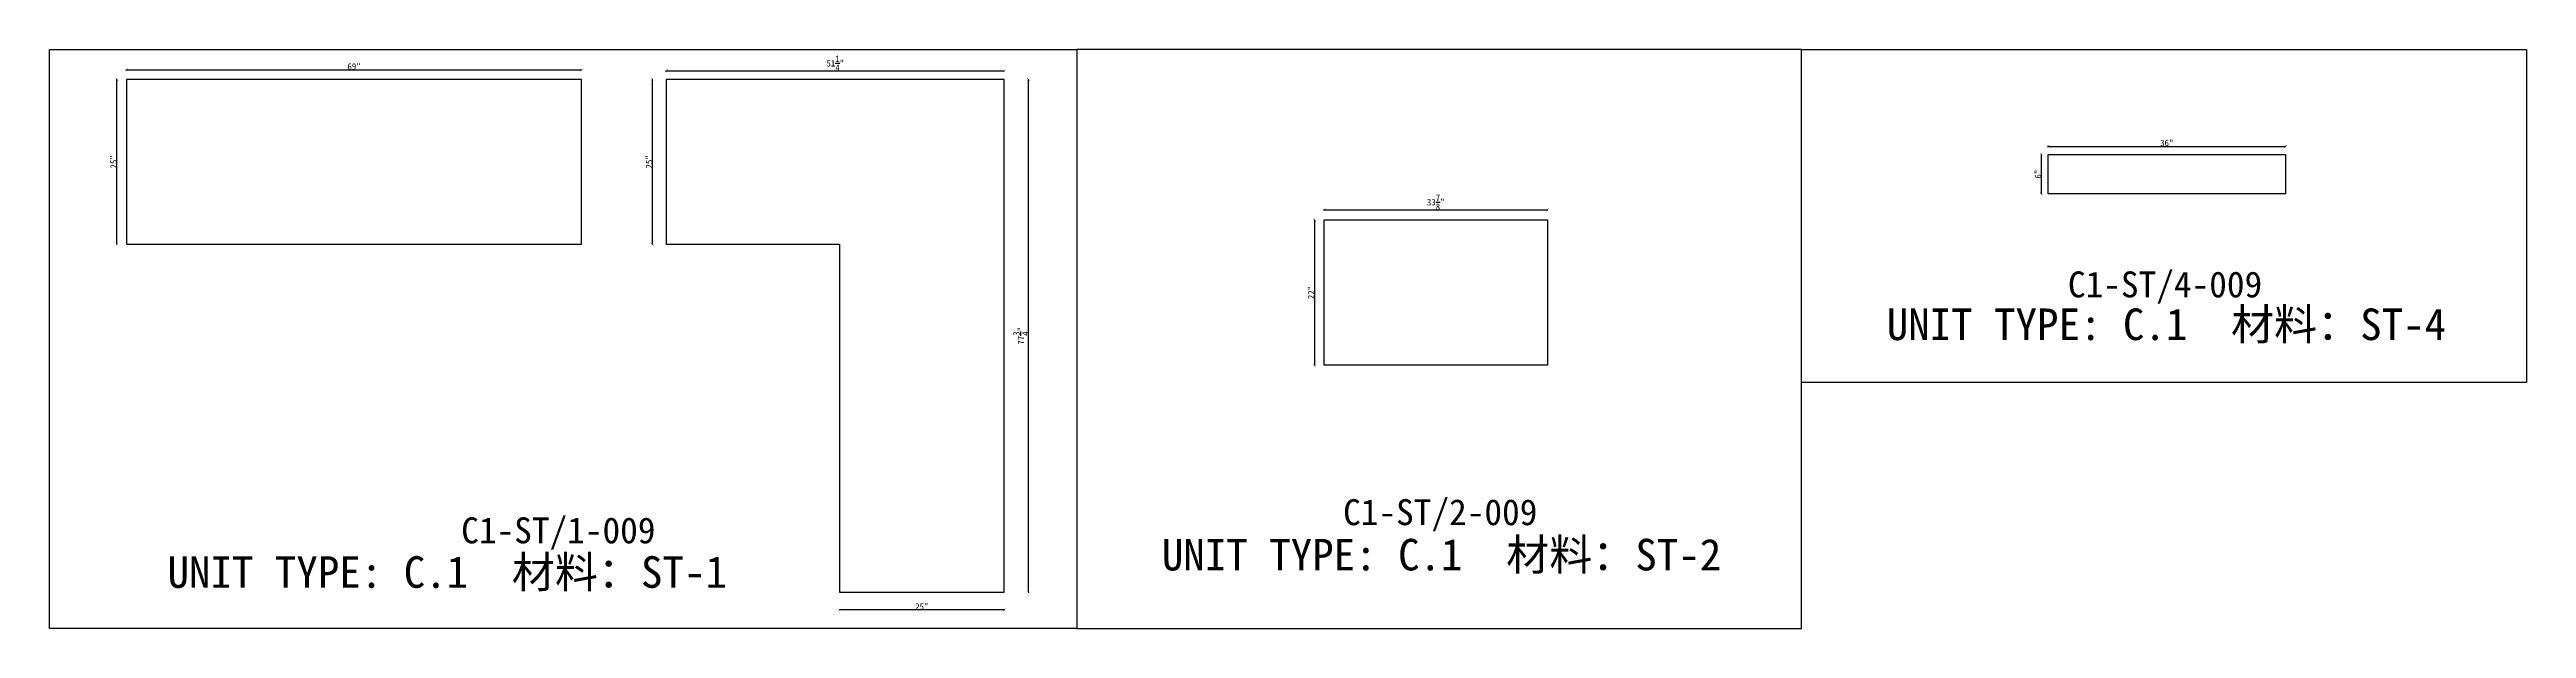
# Model space of a CAD drawing. Header units: millimetres. Extents: x -46966 to 138077, y -48408 to 2116.
# Drawn here: x -46966 to -37426, y -6206 to -3976 of the extents above; entities that cross this region are included whole.
import ezdxf
from ezdxf.enums import TextEntityAlignment as Align

# ---------------------------------------------------------------- set-up
doc = ezdxf.new("R2010")
doc.units = ezdxf.units.MM
doc.layers.add('PART_NUMBER', color=3, linetype='Continuous')
doc.styles.add('样式 1', font='')
doc.styles.get('样式 1').set_extended_font_data('NSimSun')
doc.dimstyles.new('副本 ISO-25', dxfattribs={"dimtxt": 25, "dimasz": 10, "dimexe": 1.5, "dimexo": 0.5, "dimtad": 1, "dimlfac": 0.03937, "dimlunit": 5, "dimtxsty": '样式 1', "dimblk": 'ARCHTICK', "dimcen": 2.5, "dimclrd": 256, "dimclrt": 1, "dimazin": 3, "dimtfac": 1, "dimtmove": 0, "dimatfit": 3, "dimfxlon": 1})

msp = doc.modelspace()

# ---------------------------------------------------------------- texts
at = {"style": '样式 1'}
for s, p in [('材料：ST-4', (-38563.503, -5094.893)), ('UNIT TYPE: C.1', (-39889.784, -5094.893)), ('材料：ST-1', (-45185.463, -6049.024)), ('UNIT TYPE: C.1', (-42681.658, -5982.071)), ('材料：ST-2', (-41355.377, -5982.071)), ('UNIT TYPE: C.1', (-46511.744, -6049.024))]:
    msp.add_text(s, height=121.5865, dxfattribs=at).set_placement(p)
at = {"layer": 'PART_NUMBER', "color": 3, "style": '样式 1'}
for s, p in [('C1-ST/4-009', (-38817.548, -4880.566)), ('C1-ST/2-009', (-41609.422, -5757.736)), ('C1-ST/1-009', (-45006.304, -5827.736))]:
    msp.add_text(s, height=100, dxfattribs=at).set_placement(p, align=Align.MIDDLE_CENTER)

# ---------------------------------------------------------------- blocks, each defined once
blk = doc.blocks.new('_ArchTick')
at = {"color": 0, "linetype": 'ByBlock', "const_width": 0.15}
blk.add_lwpolyline([(-0.5, -0.5), (0.5, 0.5)], dxfattribs=at)
blk = doc.blocks.new('*D26')
at = {"color": 0, "lineweight": -2, "transparency": 16777216}
for p, q in [((-46705.4, -4090.9), (-46707.9, -4090.9)), ((-46705.4, -4725.9), (-46707.9, -4725.9))]:
    blk.add_line(p, q, dxfattribs=at)
at = {"lineweight": -2, "transparency": 16777216}
blk.add_line((-46706.4, -4725.9), (-46706.4, -4090.9), dxfattribs=at)
at = {"layer": 'Defpoints', "color": 0, "transparency": 16777216}
for p in [(-46706.4, -4090.9), (-46669.4, -4090.9), (-46669.4, -4725.9)]:
    blk.add_point(p, dxfattribs=at)
at = {"lineweight": -2, "transparency": 16777216, "xscale": 10, "yscale": 10, "zscale": 10}
for p, rotation in [((-46706.4, -4090.9), 90), ((-46706.4, -4725.9), 270)]:
    blk.add_blockref('_ArchTick', p, dxfattribs=dict(at, rotation=rotation))
at = {"color": 1, "transparency": 16777216, "insert": (-46719.5, -4408.4), "char_height": 25, "attachment_point": 5, "rotation": 90, "style": '样式 1'}
blk.add_mtext('\\A1;25"', dxfattribs=at)
blk = doc.blocks.new('*D27')
at = {"color": 0, "lineweight": -2, "transparency": 16777216}
for p, q in [((-46669.4, -4055.6), (-46669.4, -4053.1)), ((-44916.8, -4055.6), (-44916.8, -4053.1))]:
    blk.add_line(p, q, dxfattribs=at)
at = {"lineweight": -2, "transparency": 16777216}
blk.add_line((-46669.4, -4054.6), (-44916.8, -4054.6), dxfattribs=at)
at = {"layer": 'Defpoints', "color": 0, "transparency": 16777216}
for p in [(-46669.4, -4090.9), (-44916.8, -4054.6), (-44916.8, -4090.9)]:
    blk.add_point(p, dxfattribs=at)
at = {"lineweight": -2, "transparency": 16777216, "xscale": 10, "yscale": 10, "zscale": 10, "rotation": 180}
blk.add_blockref('_ArchTick', (-46669.4, -4054.6), dxfattribs=at)
at = {"lineweight": -2, "transparency": 16777216, "xscale": 10, "yscale": 10, "zscale": 10}
blk.add_blockref('_ArchTick', (-44916.8, -4054.6), dxfattribs=at)
at = {"color": 1, "transparency": 16777216, "insert": (-45793.1, -4041.5), "char_height": 25, "attachment_point": 5, "style": '样式 1'}
blk.add_mtext('\\A1;69"', dxfattribs=at)
blk = doc.blocks.new('*D22')
at = {"color": 0, "lineweight": -2, "transparency": 16777216}
for p, q in [((-44590.5, -4058.8), (-44590.5, -4056.3)), ((-43288.8, -4058.8), (-43288.8, -4056.3))]:
    blk.add_line(p, q, dxfattribs=at)
at = {"lineweight": -2, "transparency": 16777216}
blk.add_line((-44590.5, -4057.8), (-43288.8, -4057.8), dxfattribs=at)
at = {"layer": 'Defpoints', "color": 0, "transparency": 16777216}
for p in [(-44590.5, -4090.9), (-43288.8, -4057.8), (-43288.8, -4090.9)]:
    blk.add_point(p, dxfattribs=at)
at = {"lineweight": -2, "transparency": 16777216, "xscale": 10, "yscale": 10, "zscale": 10, "rotation": 180}
blk.add_blockref('_ArchTick', (-44590.5, -4057.8), dxfattribs=at)
at = {"lineweight": -2, "transparency": 16777216, "xscale": 10, "yscale": 10, "zscale": 10}
blk.add_blockref('_ArchTick', (-43288.8, -4057.8), dxfattribs=at)
at = {"color": 1, "transparency": 16777216, "insert": (-43939.6, -4028.8), "char_height": 25, "attachment_point": 5, "style": '样式 1'}
blk.add_mtext('\\A1;51{\\H1x;\\S1/4;}"', dxfattribs=at)
blk = doc.blocks.new('*D23')
at = {"color": 0, "lineweight": -2, "transparency": 16777216}
for p, q in [((-44643, -4090.9), (-44645.5, -4090.9)), ((-44643, -4725.9), (-44645.5, -4725.9))]:
    blk.add_line(p, q, dxfattribs=at)
at = {"lineweight": -2, "transparency": 16777216}
blk.add_line((-44644, -4725.9), (-44644, -4090.9), dxfattribs=at)
at = {"layer": 'Defpoints', "color": 0, "transparency": 16777216}
for p in [(-44644, -4090.9), (-44590.5, -4090.9), (-44590.5, -4725.9)]:
    blk.add_point(p, dxfattribs=at)
at = {"lineweight": -2, "transparency": 16777216, "xscale": 10, "yscale": 10, "zscale": 10}
for p, rotation in [((-44644, -4090.9), 90), ((-44644, -4725.9), 270)]:
    blk.add_blockref('_ArchTick', p, dxfattribs=dict(at, rotation=rotation))
at = {"color": 1, "transparency": 16777216, "insert": (-44657.1, -4408.4), "char_height": 25, "attachment_point": 5, "rotation": 90, "style": '样式 1'}
blk.add_mtext('\\A1;25"', dxfattribs=at)
blk = doc.blocks.new('*D24')
at = {"color": 0, "lineweight": -2, "transparency": 16777216}
for p, q in [((-43923.8, -6133.2), (-43923.8, -6135.7)), ((-43288.8, -6133.2), (-43288.8, -6135.7))]:
    blk.add_line(p, q, dxfattribs=at)
at = {"lineweight": -2, "transparency": 16777216}
blk.add_line((-43288.8, -6134.2), (-43923.8, -6134.2), dxfattribs=at)
at = {"layer": 'Defpoints', "color": 0, "transparency": 16777216}
for p in [(-43923.8, -6065.8), (-43288.8, -6065.8), (-43923.8, -6134.2)]:
    blk.add_point(p, dxfattribs=at)
at = {"lineweight": -2, "transparency": 16777216, "xscale": 10, "yscale": 10, "zscale": 10, "rotation": 180}
blk.add_blockref('_ArchTick', (-43923.8, -6134.2), dxfattribs=at)
at = {"lineweight": -2, "transparency": 16777216, "xscale": 10, "yscale": 10, "zscale": 10}
blk.add_blockref('_ArchTick', (-43288.8, -6134.2), dxfattribs=at)
at = {"color": 1, "transparency": 16777216, "insert": (-43606.3, -6121.1), "char_height": 25, "attachment_point": 5, "style": '样式 1'}
blk.add_mtext('\\A1;25"', dxfattribs=at)
blk = doc.blocks.new('*D25')
at = {"color": 0, "lineweight": -2, "transparency": 16777216}
for p, q in [((-43196.5, -4090.9), (-43194, -4090.9)), ((-43196.5, -6065.8), (-43194, -6065.8))]:
    blk.add_line(p, q, dxfattribs=at)
at = {"lineweight": -2, "transparency": 16777216}
blk.add_line((-43195.5, -6065.8), (-43195.5, -4090.9), dxfattribs=at)
at = {"layer": 'Defpoints', "color": 0, "transparency": 16777216}
for p in [(-43288.8, -4090.9), (-43195.5, -4090.9), (-43288.8, -6065.8)]:
    blk.add_point(p, dxfattribs=at)
at = {"lineweight": -2, "transparency": 16777216, "xscale": 10, "yscale": 10, "zscale": 10}
for p, rotation in [((-43195.5, -4090.9), 90), ((-43195.5, -6065.8), 270)]:
    blk.add_blockref('_ArchTick', p, dxfattribs=dict(at, rotation=rotation))
at = {"color": 1, "transparency": 16777216, "insert": (-43224.6, -5078.4), "char_height": 25, "attachment_point": 5, "rotation": 90, "style": '样式 1'}
blk.add_mtext('\\A1;77{\\H1x;\\S3/4;}"', dxfattribs=at)
blk = doc.blocks.new('*D28')
at = {"color": 0, "lineweight": -2, "transparency": 16777216}
for p, q in [((-42056.9, -4594), (-42056.9, -4591.5)), ((-41196.5, -4594), (-41196.5, -4591.5))]:
    blk.add_line(p, q, dxfattribs=at)
at = {"lineweight": -2, "transparency": 16777216}
blk.add_line((-42056.9, -4593), (-41196.5, -4593), dxfattribs=at)
at = {"layer": 'Defpoints', "color": 0, "transparency": 16777216}
for p in [(-42056.9, -4632.5), (-41196.5, -4593), (-41196.5, -4632.5)]:
    blk.add_point(p, dxfattribs=at)
at = {"lineweight": -2, "transparency": 16777216, "xscale": 10, "yscale": 10, "zscale": 10, "rotation": 180}
blk.add_blockref('_ArchTick', (-42056.9, -4593), dxfattribs=at)
at = {"lineweight": -2, "transparency": 16777216, "xscale": 10, "yscale": 10, "zscale": 10}
blk.add_blockref('_ArchTick', (-41196.5, -4593), dxfattribs=at)
at = {"color": 1, "transparency": 16777216, "insert": (-41626.7, -4563.9), "char_height": 25, "attachment_point": 5, "style": '样式 1'}
blk.add_mtext('\\A1;33{\\H1x;\\S7/8;}"', dxfattribs=at)
blk = doc.blocks.new('*D29')
at = {"color": 0, "lineweight": -2, "transparency": 16777216}
for p, q in [((-42092.5, -4632.5), (-42095, -4632.5)), ((-42092.5, -5191.3), (-42095, -5191.3))]:
    blk.add_line(p, q, dxfattribs=at)
at = {"lineweight": -2, "transparency": 16777216}
blk.add_line((-42093.5, -4632.5), (-42093.5, -5191.3), dxfattribs=at)
at = {"layer": 'Defpoints', "color": 0, "transparency": 16777216}
for p in [(-42056.9, -4632.5), (-42093.5, -5191.3), (-42056.9, -5191.3)]:
    blk.add_point(p, dxfattribs=at)
at = {"lineweight": -2, "transparency": 16777216, "xscale": 10, "yscale": 10, "zscale": 10}
for p, rotation in [((-42093.5, -4632.5), 90), ((-42093.5, -5191.3), 270)]:
    blk.add_blockref('_ArchTick', p, dxfattribs=dict(at, rotation=rotation))
at = {"color": 1, "transparency": 16777216, "insert": (-42106.7, -4911.9), "char_height": 25, "attachment_point": 5, "rotation": 90, "style": '样式 1'}
blk.add_mtext('\\A1;22"', dxfattribs=at)
blk = doc.blocks.new('*D30')
at = {"color": 0, "lineweight": -2, "transparency": 16777216}
for p, q in [((-39268.1, -4349.9), (-39268.1, -4347.4)), ((-38353.7, -4349.9), (-38353.7, -4347.4))]:
    blk.add_line(p, q, dxfattribs=at)
at = {"lineweight": -2, "transparency": 16777216}
blk.add_line((-39268.1, -4348.9), (-38353.7, -4348.9), dxfattribs=at)
at = {"layer": 'Defpoints', "color": 0, "transparency": 16777216}
for p in [(-39268.1, -4379.7), (-38353.7, -4348.9), (-38353.7, -4379.7)]:
    blk.add_point(p, dxfattribs=at)
at = {"lineweight": -2, "transparency": 16777216, "xscale": 10, "yscale": 10, "zscale": 10, "rotation": 180}
blk.add_blockref('_ArchTick', (-39268.1, -4348.9), dxfattribs=at)
at = {"lineweight": -2, "transparency": 16777216, "xscale": 10, "yscale": 10, "zscale": 10}
blk.add_blockref('_ArchTick', (-38353.7, -4348.9), dxfattribs=at)
at = {"color": 1, "transparency": 16777216, "insert": (-38810.9, -4335.8), "char_height": 25, "attachment_point": 5, "style": '样式 1'}
blk.add_mtext('\\A1;36"', dxfattribs=at)
blk = doc.blocks.new('*D31')
at = {"color": 0, "lineweight": -2, "transparency": 16777216}
for p, q in [((-39292.9, -4379.7), (-39295.4, -4379.7)), ((-39292.9, -4532.1), (-39295.4, -4532.1))]:
    blk.add_line(p, q, dxfattribs=at)
at = {"lineweight": -2, "transparency": 16777216}
blk.add_line((-39293.9, -4532.1), (-39293.9, -4379.7), dxfattribs=at)
at = {"layer": 'Defpoints', "color": 0, "transparency": 16777216}
for p in [(-39293.9, -4379.7), (-39268.1, -4379.7), (-39268.1, -4532.1)]:
    blk.add_point(p, dxfattribs=at)
at = {"lineweight": -2, "transparency": 16777216, "xscale": 10, "yscale": 10, "zscale": 10}
for p, rotation in [((-39293.9, -4379.7), 90), ((-39293.9, -4532.1), 270)]:
    blk.add_blockref('_ArchTick', p, dxfattribs=dict(at, rotation=rotation))
at = {"color": 1, "transparency": 16777216, "insert": (-39307.1, -4455.9), "char_height": 25, "attachment_point": 5, "rotation": 90, "style": '样式 1'}
blk.add_mtext('\\A1;6"', dxfattribs=at)

# ---------------------------------------------------------------- dimensions: what is measured, and where the dimension line sits
for base, p1, p2, picture, middle in [((-43288.771, -4057.793), (-44590.521, -4090.926), (-43288.771, -4090.926), '*D22', (-43939.646, -4028.769)), ((-44916.816, -4054.595), (-46669.416, -4090.926), (-44916.816, -4090.926), '*D27', (-45793.116, -4041.47)), ((-38353.692, -4348.9), (-39268.092, -4379.736), (-38353.692, -4379.736), '*D30', (-38810.892, -4335.775)), ((-41196.462, -4593.041), (-42056.887, -4632.468), (-41196.462, -4632.468), '*D28', (-41626.675, -4563.947)), ((-43923.771, -6134.191), (-43288.771, -6065.776), (-43923.771, -6065.776), '*D24', (-43606.271, -6121.066))]:
    dim = msp.add_linear_dim(base=base, p1=p1, p2=p2, dimstyle='副本 ISO-25')
    dim.commit()
    dim.dimension.update_dxf_attribs({"geometry": picture, "text_midpoint": middle})
for base, p1, p2, picture, middle in [((-46706.356, -4090.926), (-46669.416, -4725.926), (-46669.416, -4090.926), '*D26', (-46719.481, -4408.426)), ((-44643.966, -4090.926), (-44590.521, -4725.926), (-44590.521, -4090.926), '*D23', (-44657.091, -4408.426)), ((-43195.549, -4090.926), (-43288.771, -6065.776), (-43288.771, -4090.926), '*D25', (-43224.642, -5078.351)), ((-39293.927, -4379.736), (-39268.092, -4532.136), (-39268.092, -4379.736), '*D31', (-39307.052, -4455.936)), ((-42093.533, -5191.268), (-42056.887, -4632.468), (-42056.887, -5191.268), '*D29', (-42106.658, -4911.868))]:
    dim = msp.add_linear_dim(base=base, p1=p1, p2=p2, angle=90, dimstyle='副本 ISO-25')
    dim.commit()
    dim.dimension.update_dxf_attribs({"geometry": picture, "text_midpoint": middle})

# ---------------------------------------------------------------- linework, layer by layer
at = {"color": 1}
for points in [[(-46966.168, -3975.999), (-43009.286, -3975.999), (-43009.286, -6205.566), (-46966.168, -6205.566)], [(-43009.286, -6205.566), (-40217.412, -6205.566), (-40217.412, -3975.999), (-43009.286, -3975.999)], [(-40217.412, -3975.999), (-37425.537, -3975.999), (-37425.537, -5258.397), (-40217.412, -5258.397)]]:
    msp.add_lwpolyline(points, close=True, dxfattribs=at)
for points in [[(-46669.416, -4725.926), (-44916.816, -4725.926), (-44916.816, -4090.926), (-46669.416, -4090.926)], [(-43288.771, -4090.926), (-44590.521, -4090.926), (-44590.521, -4725.926), (-43923.771, -4725.926), (-43923.771, -6065.776), (-43288.771, -6065.776)], [(-39268.092, -4379.736), (-38353.692, -4379.736), (-38353.692, -4532.136), (-39268.092, -4532.136)], [(-42056.887, -4632.468), (-41196.462, -4632.468), (-41196.462, -5191.268), (-42056.887, -5191.268)]]:
    msp.add_lwpolyline(points, close=True)

msp.set_redraw_order([(e.dxf.handle, doc.entitydb.next_handle()) for e in msp.query("TEXT MTEXT ATTDEF DIMENSION ARC_DIMENSION")])  # texts and dimensions are drawn at this point

doc.saveas('drawing.dxf')
